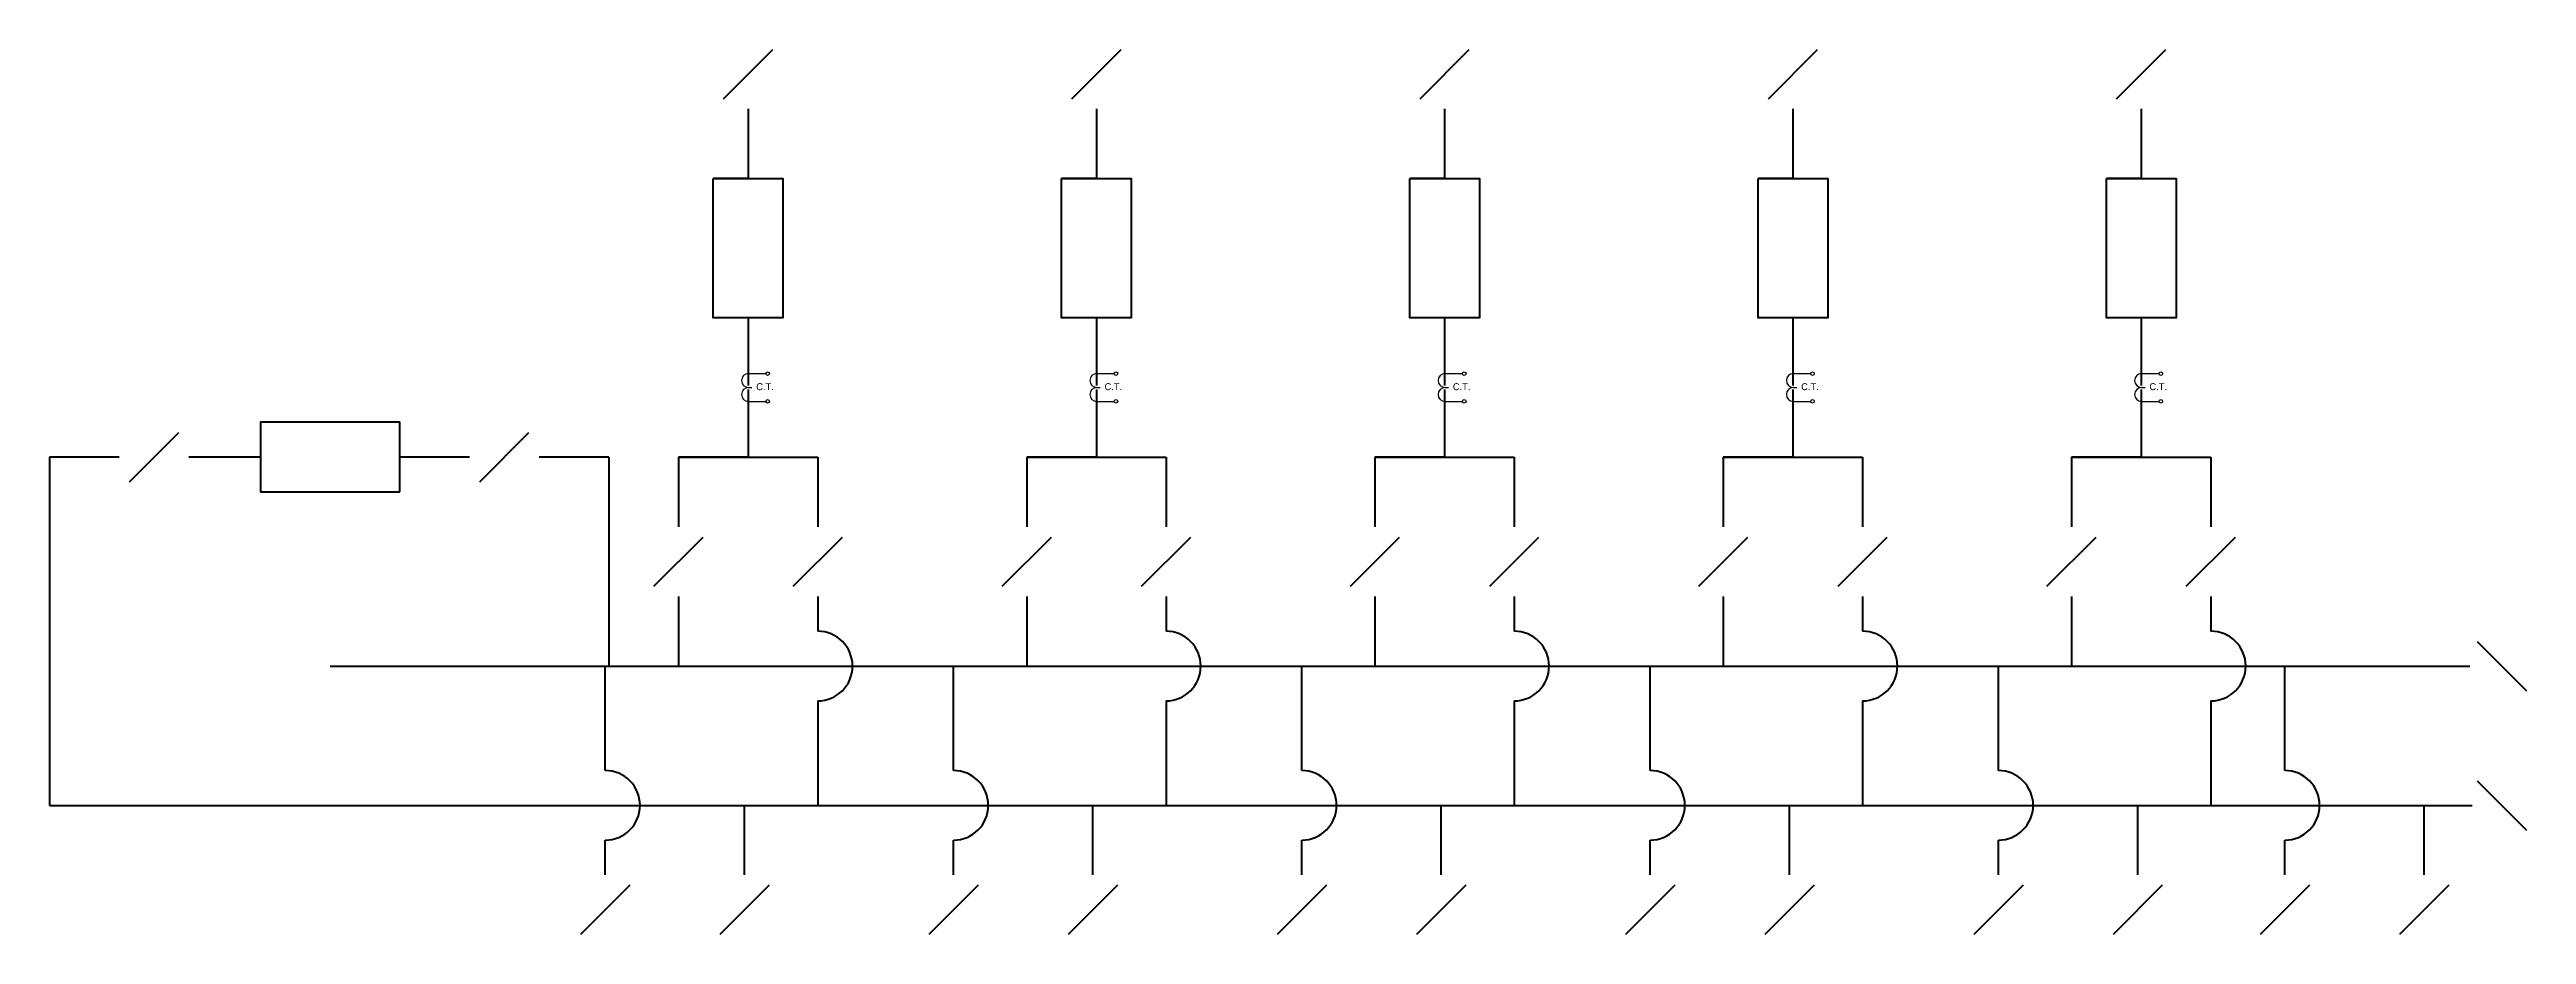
# Model space of a CAD drawing. Header units: millimetres. Extents: x -147 to 640, y -108 to 473.
# Drawn here: x -146.7 to 208.9, y 32.1 to 159.1 of the extents above; entities that cross this region are included whole.
import ezdxf
from ezdxf.enums import TextEntityAlignment as Align

# ---------------------------------------------------------------- set-up
doc = ezdxf.new("R2010")
doc.units = ezdxf.units.MM
doc.header["$MEASUREMENT"] = 0
doc.layers.add('MISC', color=7, linetype='Continuous')
doc.layers.add('SYMS', color=7, linetype='Continuous')
doc.styles.add('WD', font='txt')

# ---------------------------------------------------------------- blocks, each defined once
blk = doc.blocks.new('VXF1CT')
for p, q in [((-0.344, 0.25), (-0.032, 0.25)), ((-0.344, 0), (-0.281, 0)), ((-0.344, -0.25), (-0.032, -0.25))]:
    blk.add_line(p, q)
for centre in [(0, 0.249), (0, -0.249)]:
    blk.add_circle(centre, 0.0322)
for centre in [(-0.344, 0.125), (-0.344, -0.125)]:
    blk.add_arc(centre, 0.125, 90, 270)
at = {"linetype": 'Continuous', "style": 'WD', "flags": 8}
for tag, p in [('TERM02', (-0.045, 0.267)), ('TERM01', (-0.055, -0.231))]:
    blk.add_attdef(tag, text='', height=0.125, dxfattribs=at).set_placement(p, align=Align.RIGHT)
at = {"style": 'WD'}
blk.add_attdef('TYPE', text='', height=0.125, dxfattribs=at).set_placement((-0.047, -0.047), align=Align.CENTER)
at = {"linetype": 'Continuous', "style": 'WD', "flags": 9}
for tag, p in [('ASSYCODE', (-0.171, 0.119)), ('MFG', (-0.173, 0.143)), ('CAT', (-0.171, 0.162))]:
    blk.add_attdef(tag, text='', height=0.01, dxfattribs=at).set_placement(p, align=Align.CENTER)
at = {"style": 'WD'}
for tag, p, height, flags in [('FAMILY', (-0.196, 0.191), 0.01, 9), ('X2TERM02', (0, 0.281), 0.0125, 1), ('X1TERM02', (0.032, 0.249), 0.0125, 1), ('X8TERM01', (0, -0.283), 0.0125, 1), ('X1TERM01', (0.032, -0.251), 0.0125, 1)]:
    blk.add_attdef(tag, p, '', height=height, dxfattribs=dict(at, flags=flags))
blk.add_attdef('TAG1', (0.281, 0.031), '', height=0.125, dxfattribs=at)
at = {"style": 'WD', "width": 0.7}
blk.add_attdef('RATING1', (0.281, -0.125), '', height=0.125, dxfattribs=at)
for tag, p in [('INST', (-0.227, -0.422)), ('DESC1', (-0.201, -0.757)), ('DESC2', (-0.201, -0.914)), ('LOC', (-0.201, -0.601))]:
    blk.add_attdef(tag, text='', height=0.125, dxfattribs=at).set_placement(p, align=Align.CENTER)

msp = doc.modelspace()

# ---------------------------------------------------------------- linework, layer by layer
at = {"lineweight": 100}
for p, q in [((-49.98, 152.06), (-42.91, 159.13)), ((0.02, 152.06), (7.09, 159.13)), ((50.02, 152.06), (57.09, 159.13)), ((100.02, 152.06), (107.09, 159.13)), ((150.02, 152.06), (157.09, 159.13)), ((-46.45, 150.6), (-46.45, 140.6)), ((3.55, 150.6), (3.55, 140.6)), ((53.55, 150.6), (53.55, 140.6)), ((103.55, 150.6), (103.55, 140.6)), ((153.55, 150.6), (153.55, 140.6)), ((-46.45, 140.6), (-51.45, 140.6)), ((-51.45, 140.6), (-41.45, 140.6)), ((3.55, 140.6), (-1.45, 140.6)), ((-1.45, 140.6), (8.55, 140.6)), ((53.55, 140.6), (48.55, 140.6)), ((48.55, 140.6), (58.55, 140.6)), ((103.55, 140.6), (98.55, 140.6)), ((98.55, 140.6), (108.55, 140.6)), ((153.55, 140.6), (148.55, 140.6)), ((148.55, 140.6), (158.55, 140.6)), ((-46.45, 120.6), (-46.45, 110.88)), ((3.55, 120.6), (3.55, 110.88)), ((53.55, 120.6), (53.55, 110.88)), ((103.55, 120.6), (103.55, 110.88)), ((153.55, 120.6), (153.55, 110.88)), ((-46.45, 110.31), (-46.45, 100.6)), ((3.55, 110.31), (3.55, 100.6)), ((53.55, 110.31), (53.55, 100.6)), ((103.55, 110.31), (103.55, 100.6)), ((153.55, 110.31), (153.55, 100.6)), ((-135.26, 97.06), (-128.19, 104.13)), ((-84.98, 97.06), (-77.91, 104.13)), ((-136.73, 100.6), (-146.73, 100.6)), ((-146.73, 100.6), (-146.73, 50.6)), ((-116.45, 100.6), (-126.73, 100.6)), ((-86.45, 100.6), (-96.45, 100.6)), ((-66.45, 100.6), (-76.45, 100.6)), ((-66.45, 100.6), (-66.45, 70.6)), ((-46.45, 100.6), (-56.45, 100.6)), ((-56.45, 100.6), (-36.45, 100.6)), ((-56.45, 100.6), (-56.45, 90.6)), ((-36.45, 100.6), (-36.45, 90.6)), ((3.55, 100.6), (-6.45, 100.6)), ((-6.45, 100.6), (13.55, 100.6)), ((-6.45, 100.6), (-6.45, 90.6)), ((13.55, 100.6), (13.55, 90.6)), ((53.55, 100.6), (43.55, 100.6)), ((43.55, 100.6), (63.55, 100.6)), ((43.55, 100.6), (43.55, 90.6)), ((63.55, 100.6), (63.55, 90.6)), ((103.55, 100.6), (93.55, 100.6)), ((93.55, 100.6), (113.55, 100.6)), ((93.55, 100.6), (93.55, 90.6)), ((113.55, 100.6), (113.55, 90.6)), ((153.55, 100.6), (143.55, 100.6)), ((143.55, 100.6), (163.55, 100.6)), ((143.55, 100.6), (143.55, 90.6)), ((163.55, 100.6), (163.55, 90.6)), ((-59.98, 82.06), (-52.91, 89.13)), ((-39.98, 82.06), (-32.91, 89.13)), ((-9.98, 82.06), (-2.91, 89.13)), ((10.02, 82.06), (17.09, 89.13)), ((40.02, 82.06), (47.09, 89.13)), ((60.02, 82.06), (67.09, 89.13)), ((90.02, 82.06), (97.09, 89.13)), ((110.02, 82.06), (117.09, 89.13)), ((140.02, 82.06), (147.09, 89.13)), ((160.02, 82.06), (167.09, 89.13)), ((-56.45, 80.6), (-56.45, 70.6)), ((-36.45, 80.6), (-36.45, 75.6)), ((-6.45, 80.6), (-6.45, 70.6)), ((13.55, 80.6), (13.55, 75.6)), ((43.55, 80.6), (43.55, 70.6)), ((63.55, 80.6), (63.55, 75.6)), ((93.55, 80.6), (93.55, 70.6)), ((113.55, 80.6), (113.55, 75.6)), ((143.55, 80.6), (143.55, 70.6)), ((163.55, 80.6), (163.55, 75.6)), ((201.78, 74.13), (208.85, 67.06)), ((-106.45, 70.6), (193.55, 70.6)), ((-66.96, 55.6), (-66.96, 70.6)), ((-16.96, 55.6), (-16.96, 70.6)), ((33.04, 55.6), (33.04, 70.6)), ((83.04, 55.6), (83.04, 70.6)), ((133.04, 55.6), (133.04, 70.6)), ((174.16, 55.6), (174.16, 70.6)), ((193.55, 70.6), (200.71, 70.6)), ((-36.45, 65.6), (-36.45, 50.6)), ((13.55, 65.6), (13.55, 50.6)), ((63.55, 65.6), (63.55, 50.6)), ((113.55, 65.6), (113.55, 50.6)), ((163.55, 65.6), (163.55, 50.6)), ((201.78, 54.13), (208.85, 47.06)), ((-146.73, 50.6), (-106.45, 50.6)), ((-106.45, 50.6), (193.55, 50.6)), ((-46.96, 40.6), (-46.96, 50.6)), ((3.04, 40.6), (3.04, 50.6)), ((53.04, 40.6), (53.04, 50.6)), ((103.04, 40.6), (103.04, 50.6)), ((153.04, 40.6), (153.04, 50.6)), ((193.55, 50.6), (201.07, 50.6)), ((194.16, 40.6), (194.16, 50.6)), ((-66.96, 40.6), (-66.96, 45.6)), ((-16.96, 40.6), (-16.96, 45.6)), ((33.04, 40.6), (33.04, 45.6)), ((83.04, 40.6), (83.04, 45.6)), ((133.04, 40.6), (133.04, 45.6)), ((174.16, 40.6), (174.16, 45.6)), ((-63.42, 39.13), (-70.49, 32.06)), ((-43.42, 39.13), (-50.49, 32.06)), ((-13.42, 39.13), (-20.49, 32.06)), ((6.58, 39.13), (-0.49, 32.06)), ((36.58, 39.13), (29.51, 32.06)), ((56.58, 39.13), (49.51, 32.06)), ((86.58, 39.13), (79.51, 32.06)), ((106.58, 39.13), (99.51, 32.06)), ((136.58, 39.13), (129.51, 32.06)), ((156.58, 39.13), (149.51, 32.06)), ((177.7, 39.13), (170.63, 32.06)), ((197.7, 39.13), (190.63, 32.06))]:
    msp.add_line(p, q, dxfattribs=at)
for points in [[(-51.45, 140.6), (-41.45, 140.6), (-41.45, 120.6), (-51.45, 120.6)], [(-1.45, 140.6), (8.55, 140.6), (8.55, 120.6), (-1.45, 120.6)], [(48.55, 140.6), (58.55, 140.6), (58.55, 120.6), (48.55, 120.6)], [(98.55, 140.6), (108.55, 140.6), (108.55, 120.6), (98.55, 120.6)], [(148.55, 140.6), (158.55, 140.6), (158.55, 120.6), (148.55, 120.6)], [(-96.45, 95.6), (-96.45, 105.6), (-116.45, 105.6), (-116.45, 95.6)]]:
    msp.add_lwpolyline(points, close=True, dxfattribs=at)
for centre in [(-36.45, 70.6), (13.55, 70.6), (63.55, 70.6), (113.55, 70.6), (163.55, 70.6), (-66.96, 50.6), (-16.96, 50.6), (33.04, 50.6), (83.04, 50.6), (133.04, 50.6), (174.16, 50.6)]:
    msp.add_arc(centre, 5, 270, 90, dxfattribs=at)

# ---------------------------------------------------------------- block references
at = {"layer": 'SYMS', "lineweight": 100}
ref = msp.add_blockref('VXF1CT', (-43.64, 110.6), dxfattribs=dict(at, xscale=8, yscale=8, zscale=8))
ref.add_attrib('TYPE', 'C.T.', dxfattribs={"layer": 'MISC', "height": 1, "style": 'WD'}).set_placement((-44.01, 110.22), align=Align.CENTER)
ref = msp.add_blockref('VXF1CT', (6.36, 110.6), dxfattribs=dict(at, xscale=8, yscale=8, zscale=8))
ref.add_attrib('TYPE', 'C.T.', dxfattribs={"layer": 'MISC', "height": 1, "style": 'WD'}).set_placement((5.99, 110.22), align=Align.CENTER)
ref = msp.add_blockref('VXF1CT', (56.36, 110.6), dxfattribs=dict(at, xscale=8, yscale=8, zscale=8))
ref.add_attrib('TYPE', 'C.T.', dxfattribs={"layer": 'MISC', "height": 1, "style": 'WD'}).set_placement((55.99, 110.22), align=Align.CENTER)
ref = msp.add_blockref('VXF1CT', (106.36, 110.6), dxfattribs=dict(at, xscale=8, yscale=8, zscale=8))
ref.add_attrib('TYPE', 'C.T.', dxfattribs={"layer": 'MISC', "height": 1, "style": 'WD'}).set_placement((105.99, 110.22), align=Align.CENTER)
ref = msp.add_blockref('VXF1CT', (156.36, 110.6), dxfattribs=dict(at, xscale=8, yscale=8, zscale=8))
ref.add_attrib('TYPE', 'C.T.', dxfattribs={"layer": 'MISC', "height": 1, "style": 'WD'}).set_placement((155.99, 110.22), align=Align.CENTER)

doc.saveas('drawing.dxf')
